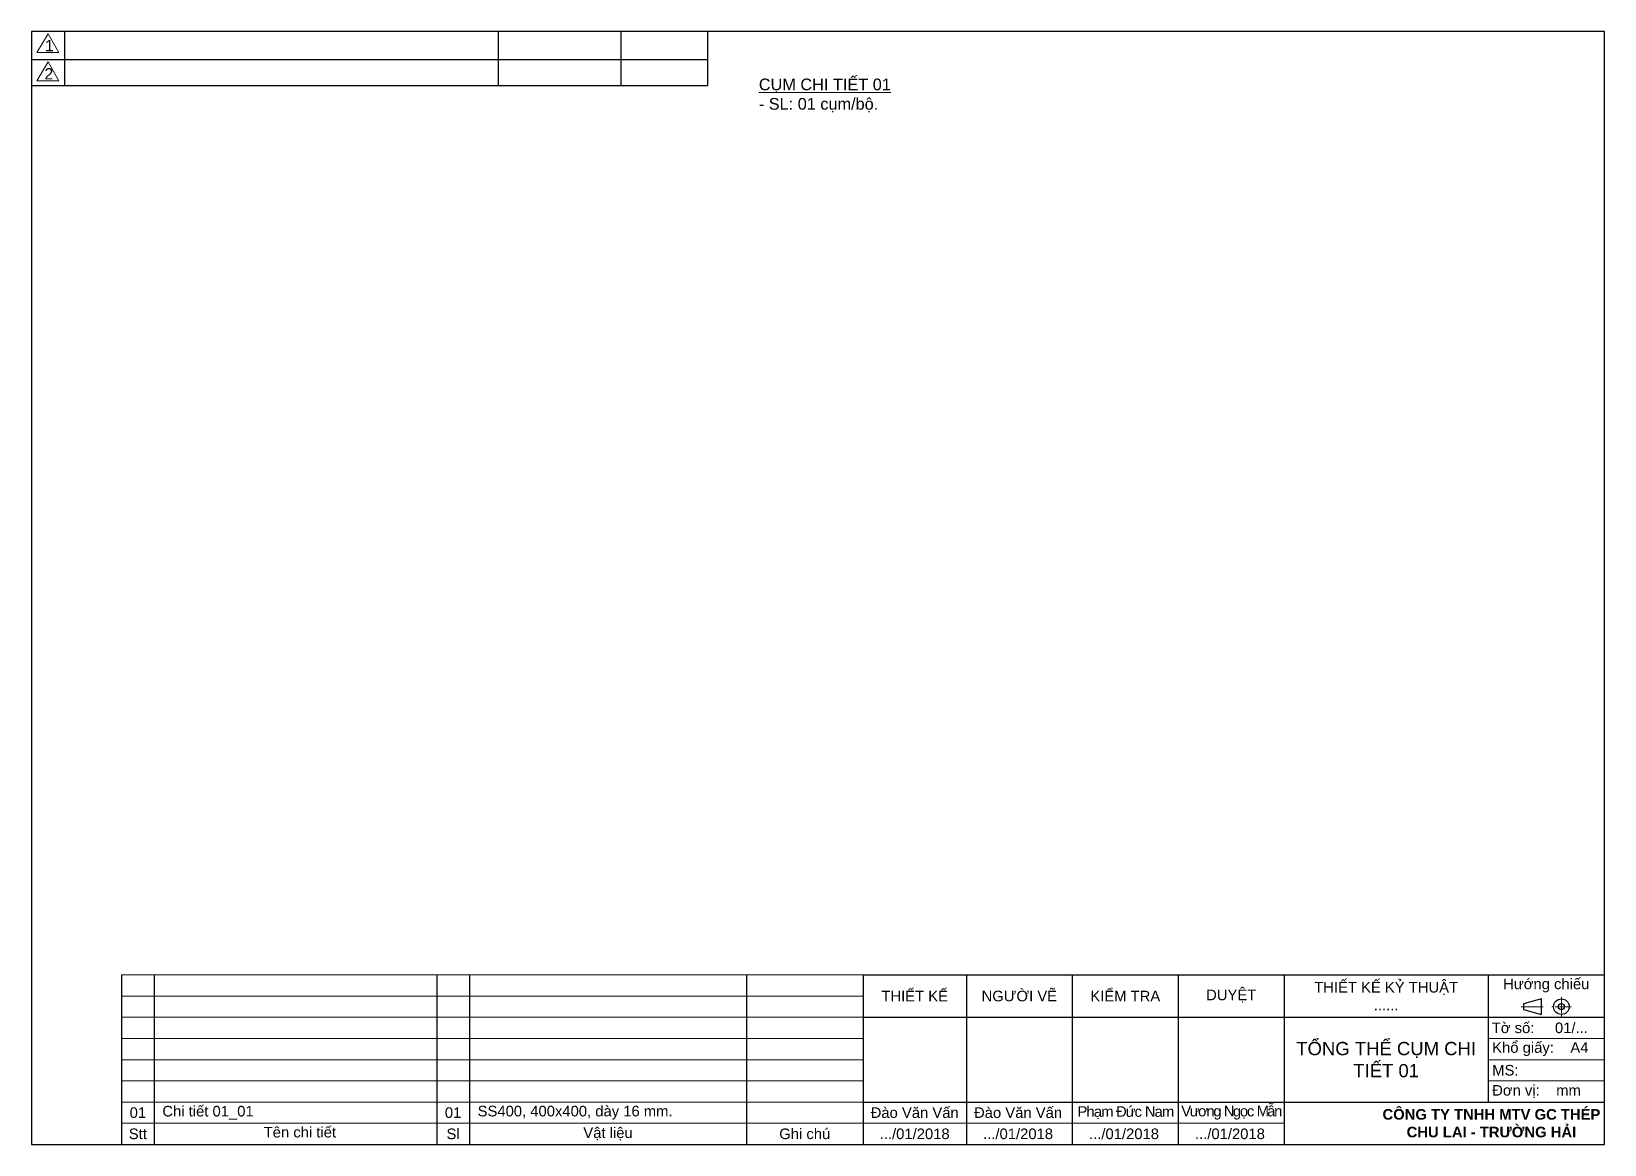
# Model space of a CAD drawing. Header units: millimetres. Extents: x 1741 to 31953, y 915 to 159450.
# Drawn here: x 31656.3 to 31953.3, y 159240.3 to 159450.3 of the extents above; entities that cross this region are included whole.
import ezdxf

# ---------------------------------------------------------------- set-up
doc = ezdxf.new("R2010")
doc.units = ezdxf.units.MM
doc.linetypes.add('CHAIN', pattern=[0.7087, 0.4724, -0.0591, 0.1181, -0.0591])
for name, color, linetype, lineweight in [('Center Mark (ANSI)', 2, 'Continuous', 18), ('Centerline (ANSI)', 2, 'Continuous', 18), ('Duong chinh', 1, 'Continuous', 30), ('Hatch (ANSI)', 4, 'Continuous', 18), ('Khung ban ve', 7, 'Continuous', 30), ('Khung ten', 7, 'Continuous', 30), ('text', 4, 'Continuous', 18)]:
    doc.layers.add(name, color=color, linetype=linetype, lineweight=lineweight)
doc.styles.add('Khung ten', font='VNI_HELVE.TTF', dxfattribs={"height": 35})
doc.styles.get("Standard").update_dxf_attribs({"font": 'arial.ttf'})

msp = doc.modelspace()

# ---------------------------------------------------------------- texts
at = {"layer": 'text', "color": 7, "insert": (31793.66, 159438.22), "char_height": 2.2, "attachment_point": 4}
msp.add_mtext('{\\L\\C4;CỤM CHI TIẾT 01\\l\\P- SL: 01 cụm/bộ.}', dxfattribs=at)
at = {"layer": 'text', "style": 'Khung ten'}
for s, insert, char_height, width, attachment_point in [('{\\fArial|b0|i0|c163|p34;THIẾT KẾ}', (31823.09, 159268.29), 2, 19.5178, 5), ('{\\fArial|b0|i0|c163|p34;NGƯỜI VẼ}', (31842.85, 159268.29), 2, 20, 5), ('{\\fArial|b0|i0|c0|p34;KIỂM TRA}', (31862.85, 159268.29), 2, 20, 5), ('{\\fArial|b0|i0|c0|p34;DUYỆT}', (31882.85, 159268.29), 2, 20, 5), ('\\pt1.3037;{\\fArial|b0|i0|c0|p34;THIẾT KẾ K\\fArial|b0|i0|c163|p34;Ỷ\\fArial|b0|i0|c0|p34; THUẬT\\T0.8; \\fArial|b0|i0|c163|p34;\\P\\fArial|b0|i0|c0|p34;\\T1;......}', (31912.1, 159268.29), 2, 38.5, 5), ('{\\fArial|b0|i0|c0|p34;Hướ\\fArial|b0|i0|c238|p34;ng chi\\fArial|b0|i0|c0|p34;ếu}', (31942.34, 159270.29), 2, 21.9822, 5), ('{\\fArial|b0|i0|c0|p34; \\H1.111x;Tờ số:     01/...}', (31931.35, 159262.29), 1.8002, 21.9822, 4), ('{\\fArial|b0|i0|c0|p34;TỔNG THỂ \\fArial|b0|i0|c163|p34;CỤM\\fArial|b0|i0|c0|p34; CHI TIẾT \\fArial|b0|i0|c163|p34;0\\fArial|b0|i0|c0|p34;1}', (31912.1, 159256.29), 2.5, 38.5, 5), ('{\\fArial|b0|i0|c0|p34;\\H1.111x; Khổ giấy:    A4 \\H0.9001x;  }       ', (31931.35, 159258.29), 1.8002, 21.9822, 4), ('{\\fArial|b0|i0|c0|p34; MS: }', (31931.35, 159254.29), 2, 21.9822, 4), ('{\\fArial|b0|i0|c0|p34; Đơn vị:    mm}', (31931.35, 159250.29), 2, 21.9822, 4), ('{\\fArial|b0|i0|c0|p34;Đào Văn Vấn}', (31823.09, 159246.29), 2, 19.5178, 5), ('{\\fArial|b0|i0|c0|p34;Đào Văn Vấn}', (31842.61, 159246.29), 2, 19.5178, 5), ('{\\fArial|b0|i0|c0|p34;\\T0.9;Phạm Đức Nam}', (31862.85, 159246.29), 2, 20, 5), ('{\\fArial|b0|i0|c0|p34;\\T0.75;Vương Ngọc Mẫn}', (31882.85, 159246.29), 2, 20, 5), ('{\\fArial|b1|i0|c0|p34;CÔNG TY TNHH MTV GC THÉP\\PCHU LAI - TRƯỜ\\fArial|b1|i0|c238|p34;NG H\\fArial|b1|i0|c0|p34;Ả\\fArial|b1|i0|c238|p34;I}', (31931.98, 159244.29), 2, 42.7012, 5), ('{\\fArial|b0|i0|c0|p34;...\\fArial|b0|i0|c163|p34;/\\fArial|b0|i0|c0|p34;01\\fArial|b0|i0|c163|p34;/201\\fArial|b0|i0|c0|p34;8}', (31823.09, 159242.29), 2, 19.5178, 5), ('{\\fArial|b0|i0|c0|p34;...\\fArial|b0|i0|c163|p34;/\\fArial|b0|i0|c0|p34;01\\fArial|b0|i0|c163|p34;/201\\fArial|b0|i0|c0|p34;8}', (31842.61, 159242.29), 2, 19.5178, 5), ('{\\fArial|b0|i0|c0|p34;...\\fArial|b0|i0|c163|p34;/\\fArial|b0|i0|c0|p34;01\\fArial|b0|i0|c163|p34;/201\\fArial|b0|i0|c0|p34;8}', (31862.61, 159242.29), 2, 19.5178, 5), ('{\\fArial|b0|i0|c0|p34;...\\fArial|b0|i0|c163|p34;/\\fArial|b0|i0|c0|p34;01\\fArial|b0|i0|c163|p34;/201\\fArial|b0|i0|c0|p34;8}', (31882.61, 159242.29), 2, 19.5178, 5)]:
    msp.add_mtext(s, dxfattribs=dict(at, insert=insert, char_height=char_height, width=width, attachment_point=attachment_point))
at = {"layer": 'text', "color": 4, "char_height": 2, "style": 'Khung ten'}
for s, insert, width, attachment_point in [('{\\fArial|b0|i0|c163|p34;01}', (31676.42, 159246.29), 6.1652, 5), ('{\\fArial|b0|i0|c0|p34;  \\fArial|b0|i0|c163|p34;C\\fArial|b0|i0|c0|p34;hi tiết\\fArial|b0|i0|c163|p34; \\fArial|b0|i0|c0|p34;01\\fArial|b0|i0|c163|p34;_01}', (31679.5, 159246.29), 53.3526, 4), ('{\\fArial|b0|i0|c0|p34;01}', (31735.94, 159246.29), 6.1652, 5)]:
    msp.add_mtext(s, dxfattribs=dict(at, insert=insert, width=width, attachment_point=attachment_point))
at = {"layer": 'text', "color": 2, "insert": (31739.02, 159246.29), "char_height": 2, "width": 52.3348, "attachment_point": 4, "style": 'Khung ten'}
msp.add_mtext('{\\fArial|b0|i0|c0|p34;\\C4;  \\fArial|b0|i0|c163|p34;SS400, \\fArial|b0|i0|c0|p34;400x400\\fArial|b0|i0|c163|p34;, dày \\fArial|b0|i0|c0|p34;16\\fArial|b0|i0|c163|p34; mm.}', dxfattribs=at)
at = {"layer": 'text', "color": 3, "char_height": 2, "style": 'Khung ten'}
for s, insert, width, attachment_point in [('{\\fArial|b0|i0|c0|p34;Stt}', (31676.42, 159242.29), 6.1652, 5), ('{\\fArial|b0|i0|c0|p34;Tên chi tiết}', (31700.18, 159242.6), 132.0757, 4), ('{\\fArial|b0|i0|c0|p34;Sl}', (31735.94, 159242.29), 6.1652, 5), ('{\\fArial|b0|i0|c0|p34;Vật liệu}', (31765.19, 159242.29), 52.3348, 5), ('{\\fArial|b0|i0|c0|p34;Ghi chú}', (31802.34, 159242.29), 21.9822, 5)]:
    msp.add_mtext(s, dxfattribs=dict(at, insert=insert, width=width, attachment_point=attachment_point))

# ---------------------------------------------------------------- blocks, each defined once
blk = doc.blocks.new('khungbv')
at = {"layer": 'Khung ten', "lineweight": 25}
for p, q in [((17884.11, 2294.32), (17884.11, 2304.54)), ((17966.02, 2294.32), (17966.02, 2304.54)), ((17989.18, 2294.32), (17989.18, 2304.54)), ((17877.81, 2299.22), (18005.53, 2299.22)), ((17877.81, 2294.32), (18005.53, 2294.32))]:
    blk.add_line(p, q, dxfattribs=at)
at = {"layer": 'Khung ten'}
blk.add_line((18005.53, 2294.32), (18005.53, 2304.54), dxfattribs=at)
blk.add_lwpolyline([(17877.81, 2094.54), (18174.81, 2094.54), (18174.81, 2304.54), (17877.81, 2304.54)], close=True, dxfattribs=at)
at = {"layer": 'text'}
for points in [[(17880.94, 2304.11), (17878.86, 2300.56), (17883.01, 2300.56)], [(17880.94, 2298.8), (17878.86, 2295.25), (17883.01, 2295.25)]]:
    blk.add_lwpolyline(points, close=True, dxfattribs=at)
at = {"layer": 'text', "char_height": 2.14, "width": 48.0095, "attachment_point": 1}
for s, insert in [('1', (17880.36, 2302.93)), ('2', (17880.27, 2297.62))]:
    blk.add_mtext(s, dxfattribs=dict(at, insert=insert))

# ---------------------------------------------------------------- linework, layer by layer
at = {"layer": 'Center Mark (ANSI)', "linetype": 'CHAIN', "ltscale": 4.638536}
for p, q in [((31947.01, 159266.29), (31943.36, 159266.29)), ((31945.19, 159268.11), (31945.19, 159264.46))]:
    msp.add_line(p, q, dxfattribs=at)
at = {"layer": 'Centerline (ANSI)', "linetype": 'CHAIN', "ltscale": 24.192183}
msp.add_line((31941.73, 159266.29), (31937.61, 159266.29), dxfattribs=at)
at = {"layer": 'Duong chinh'}
for p, q in [((31941.42, 159267.76), (31938.03, 159266.85)), ((31938.03, 159266.85), (31938.03, 159265.73)), ((31941.42, 159264.81), (31941.42, 159267.76)), ((31938.03, 159265.73), (31941.42, 159264.81))]:
    msp.add_line(p, q, dxfattribs=at)
for radius in [1.47, 0.56]:
    msp.add_circle((31945.19, 159266.29), radius, dxfattribs=at)
at = {"layer": 'Hatch (ANSI)'}
for p, q in [((31813.34, 159272.29), (31673.34, 159272.29)), ((31813.34, 159268.29), (31673.34, 159268.29)), ((31813.34, 159264.29), (31673.34, 159264.29)), ((31813.34, 159260.29), (31673.34, 159260.29)), ((31931.35, 159260.29), (31953.34, 159260.29)), ((31813.34, 159256.29), (31673.34, 159256.29)), ((31931.35, 159256.29), (31953.34, 159256.29)), ((31813.34, 159252.29), (31673.34, 159252.29)), ((31931.35, 159252.29), (31953.34, 159252.29)), ((31813.34, 159248.29), (31673.34, 159248.29)), ((31673.34, 159244.29), (31813.34, 159244.29)), ((31673.34, 159244.29), (31813.34, 159244.29)), ((31813.34, 159244.29), (31892.85, 159244.29))]:
    msp.add_line(p, q, dxfattribs=at)
at = {"layer": 'Khung ban ve'}
for p, q in [((31732.85, 159272.29), (31732.85, 159240.29)), ((31739.02, 159272.29), (31739.02, 159240.29)), ((31791.35, 159272.29), (31791.35, 159240.29)), ((31791.35, 159272.29), (31791.35, 159240.29)), ((31813.34, 159272.29), (31813.34, 159240.29)), ((31813.34, 159272.29), (31953.34, 159272.29)), ((31813.34, 159272.29), (31813.34, 159240.29)), ((31832.85, 159272.29), (31832.85, 159240.29)), ((31852.85, 159272.29), (31852.85, 159240.29)), ((31872.85, 159272.29), (31872.85, 159240.29)), ((31892.85, 159272.29), (31892.85, 159240.29)), ((31931.35, 159272.29), (31931.35, 159248.29)), ((31813.34, 159264.29), (31953.34, 159264.29)), ((31813.34, 159248.29), (31953.34, 159248.29)), ((31673.34, 159240.29), (31813.34, 159240.29)), ((31813.34, 159240.29), (31953.34, 159240.29)), ((31813.34, 159240.29), (31953.34, 159240.29)), ((31813.34, 159240.29), (31953.34, 159240.29)), ((31813.34, 159240.29), (31953.34, 159240.29)), ((31813.34, 159240.29), (31953.34, 159240.29))]:
    msp.add_line(p, q, dxfattribs=at)
at = {"layer": 'Khung ten'}
for p, q in [((31673.34, 159272.29), (31673.34, 159240.29)), ((31679.5, 159272.29), (31679.5, 159240.29))]:
    msp.add_line(p, q, dxfattribs=at)
at = {"layer": 'Khung ten', "lineweight": 25}
msp.add_line((31739.02, 159272.29), (31739.02, 159240.29), dxfattribs=at)

# ---------------------------------------------------------------- block references
at = {"layer": 'Hatch (ANSI)'}
msp.add_blockref('khungbv', (13778.52, 157145.75), dxfattribs=at)

msp.set_redraw_order([(e.dxf.handle, doc.entitydb.next_handle()) for e in msp.query("TEXT MTEXT ATTDEF DIMENSION ARC_DIMENSION")])  # texts and dimensions are drawn at this point

doc.saveas('drawing.dxf')
